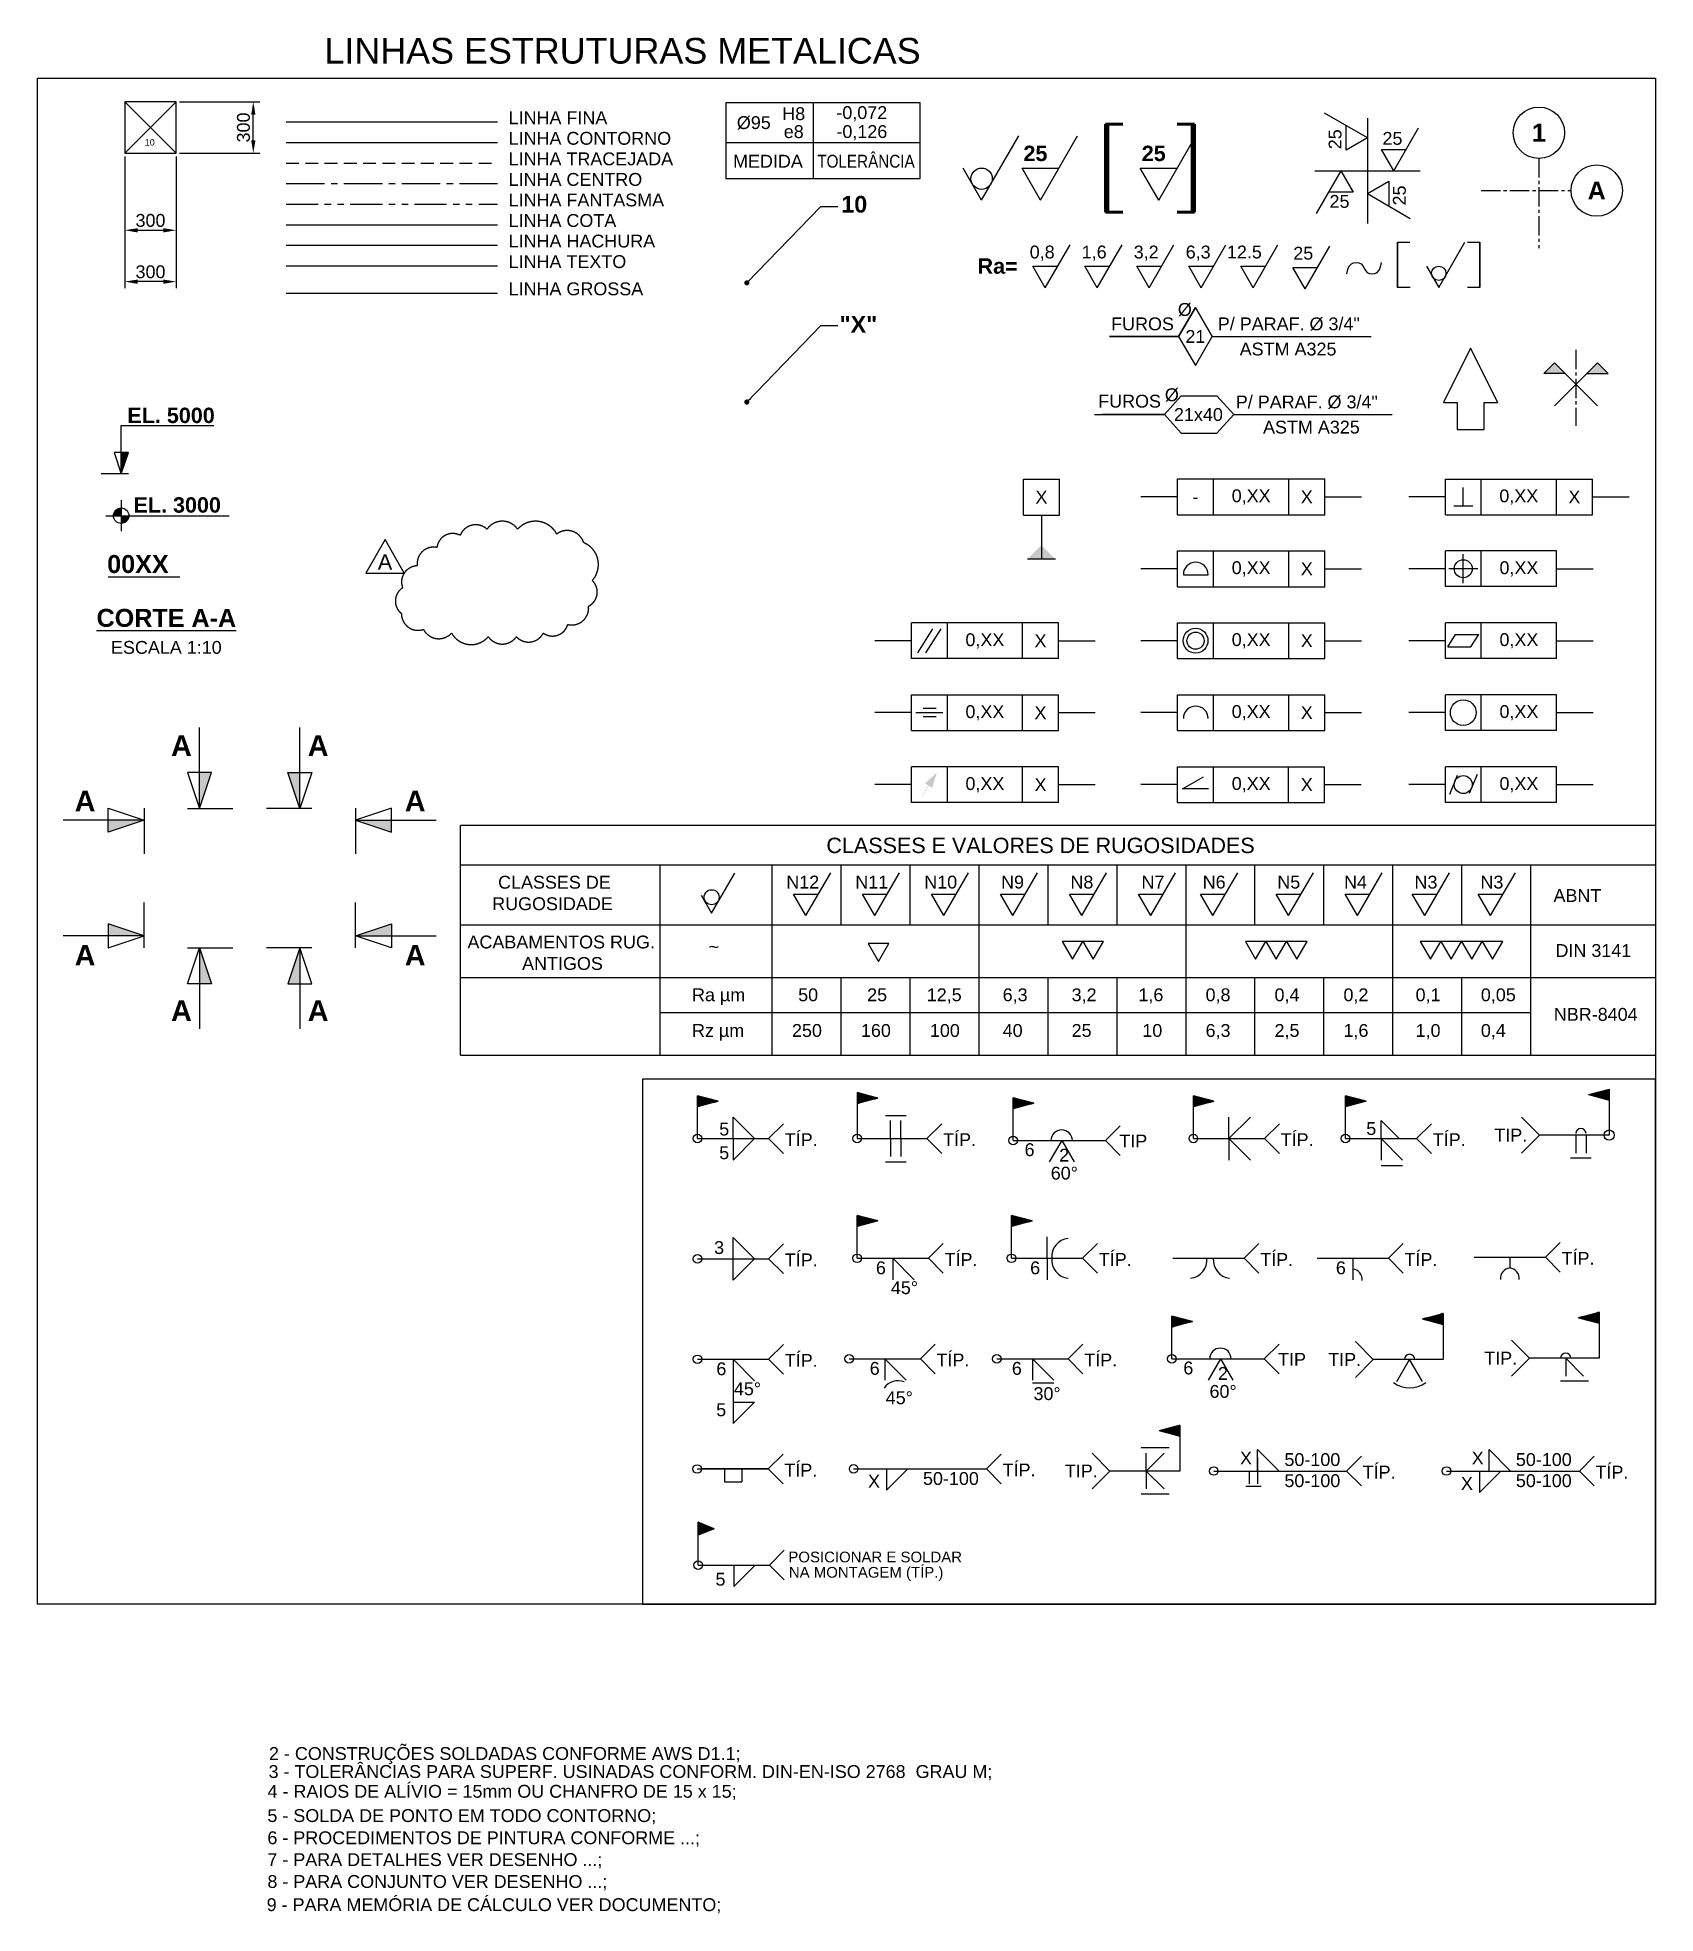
# Model space of a CAD drawing. Header units: millimetres. Extents: x -16232 to 52632, y -3739 to 20678.
# Drawn here: x 25956 to 35403, y 7105 to 18058 of the extents above; entities that cross this region are included whole.
import ezdxf
from ezdxf.enums import TextEntityAlignment as Align

# ---------------------------------------------------------------- set-up
doc = ezdxf.new("R2010")
doc.units = ezdxf.units.MM
doc.header["$LTSCALE"] = 300
doc.header["$MEASUREMENT"] = 0
for name, pattern in [('CENTER', [2, 1.25, -0.25, 0.25, -0.25]), ('CENTER2', [1.125, 0.75, -0.125, 0.125, -0.125]), ('HIDDEN', [0.375, 0.25, -0.125]), ('PHANTOM2', [1.25, 0.625, -0.125, 0.125, -0.125, 0.125, -0.125])]:
    doc.linetypes.add(name, pattern=pattern)
for name, color, linetype in [('EM-PJ-CENTRO', 10, 'CENTER2'), ('EM-PJ-CHEIA', 5, 'Continuous'), ('EM-PJ-CONTORNO', 3, 'Continuous'), ('EM-PJ-COTA', 7, 'Continuous'), ('EM-PJ-FANTASMA', 8, 'PHANTOM2'), ('EM-PJ-FINA', 1, 'Continuous'), ('EM-PJ-HACHURA', 8, 'Continuous'), ('EM-PJ-TEXTO', 7, 'Continuous'), ('EM-PJ-TRACEJADA', 1, 'HIDDEN'), ('EPC02', 2, 'Continuous'), ('FSI 03', 3, 'Continuous'), ('MARCAS REVISÃO', 6, 'CENTER'), ('ME-PJ-CONTORNO', 3, 'Continuous'), ('PD-GR-formato', 7, 'Continuous')]:
    doc.layers.add(name, color=color, linetype=linetype)
doc.styles.add('PADRAO ANGLO', font='arial.ttf')
doc.styles.add('PADRAO ANGLO NEG', font='arialbd.ttf')
doc.styles.add('SIMPLEX', font='SIMPLEX')
doc.dimstyles.new('COTAS-ANGLO-PADRÃO', dxfattribs={"dimscale": 30, "dimtxt": 2.5, "dimasz": 2.5, "dimexe": 1.25, "dimexo": 0.625, "dimtad": 1, "dimtxsty": 'PADRAO ANGLO', "dimcen": 2.5, "dimclrd": 256, "dimclre": 256, "dimclrt": 256, "dimadec": 0, "dimazin": 0, "dimtfac": 1, "dimtmove": 0, "dimatfit": 0, "dimfxl": 1, "dimarcsym": 0})

msp = doc.modelspace()

# ---------------------------------------------------------------- texts
at = {"style": 'PADRAO ANGLO'}
for s, p in [('LINHA FINA', (28707.039, 17552.229)), ('LINHA CONTORNO', (28707.039, 17432.229)), ('LINHA TRACEJADA', (28707.039, 17312.229)), ('LINHA CENTRO', (28707.039, 17192.229)), ('LINHA FANTASMA', (28707.039, 17072.229)), ('LINHA COTA', (28707.039, 16952.229)), ('LINHA HACHURA', (28707.039, 16832.229)), ('LINHA TEXTO', (28707.039, 16712.229)), ('LINHA GROSSA', (28707.039, 16553.255))]:
    msp.add_text(s, height=75, dxfattribs=at).set_placement(p)
at = {"layer": 'EM-PJ-COTA', "style": 'PADRAO ANGLO'}
for s, p in [('H8', (30371.757, 17613.664)), ('-0,072', (30769.202, 17613.427)), ('%%C95', (30138.652, 17561.433)), ('e8', (30371.757, 17508.664)), ('-0,126', (30769.525, 17502.701)), ('MEDIDA', (30221.208, 17336.05)), ('X', (31818.004, 15374.594)), ('-', (32718.029, 15376.171)), ('0,XX', (33042.664, 15376.171)), ('X', (33367.352, 15376.171)), ('0,XX', (34605.244, 15375.62)), ('X', (34929.932, 15375.62)), ('0,XX', (33042.664, 14956.171)), ('X', (33367.352, 14956.171)), ('0,XX', (34606.102, 14956.171)), ('0,XX', (31487.95, 14535.62)), ('X', (31812.638, 14535.62)), ('0,XX', (33042.664, 14536.171)), ('X', (33367.352, 14536.171)), ('0,XX', (34606.102, 14536.171)), ('0,XX', (31487.95, 14115.62)), ('X', (31812.638, 14115.62)), ('0,XX', (33042.664, 14116.171)), ('X', (33367.352, 14116.171)), ('0,XX', (34606.102, 14116.171)), ('0,XX', (31487.95, 13695.62)), ('X', (31812.638, 13695.62)), ('0,XX', (33042.664, 13696.171)), ('X', (33367.352, 13696.171)), ('0,XX', (34606.102, 13696.171))]:
    msp.add_text(s, height=75, dxfattribs=at).set_placement(p, align=Align.MIDDLE)
for p in [(33569.891, 17405.709), (33945.529, 17077.799)]:
    msp.add_text('25', height=75, rotation=90, dxfattribs=at).set_placement(p)
for s, height, p in [('25', 75, (33809.198, 17431.848)), ('25', 75, (33500.246, 17063.839)), ('0,8', 75, (31749.713, 16768.341)), ('1,6', 75, (32053.289, 16768.341)), ('3,2', 75, (32356.865, 16768.341)), ('6,3', 75, (32660.44, 16768.341)), ('12.5', 75, (32901.09, 16768.341)), ('25', 75, (33288.663, 16761.07)), ('CLASSES E VALORES DE RUGOSIDADES', 90, (30562.302, 13296.075)), ('CLASSES DE', 75, (28645.514, 13088.457)), ('N12', 75, (30328.524, 13089.378)), ('N11', 75, (30731.134, 13089.378)), ('N10', 75, (31133.744, 13089.378)), ('N9', 75, (31582.337, 13089.378)), ('N8', 75, (31987.432, 13089.378)), ('N7', 75, (32402.47, 13089.378)), ('N6', 75, (32759.627, 13089.378)), ('N5', 75, (33195.262, 13089.378)), ('N4', 75, (33584.905, 13089.378)), ('N3', 75, (33996.344, 13089.378)), ('N3', 75, (34381.475, 13089.378)), ('RUGOSIDADE', 75, (28611.161, 12962.975)), ('ABNT', 75, (34808.049, 13010.915)), ('ACABAMENTOS RUG.', 75, (28466.736, 12739.497)), ('~', 75, (29875.063, 12711.874)), ('DIN 3141', 75, (34819.586, 12689.791)), ('ANTIGOS', 75, (28785.782, 12614.015)), ('Ra µm', 75, (29777.884, 12431.246)), ('50', 75, (30397.642, 12431.246)), ('25', 75, (30800.327, 12431.246)), ('12,5', 75, (31148.538, 12431.246)), ('6,3', 75, (31591.79, 12431.246)), ('3,2', 75, (31994.4, 12431.246)), ('1,6', 75, (32384.373, 12431.246)), ('0,8', 75, (32776.447, 12431.246)), ('0,4', 75, (33179.058, 12431.246)), ('0,2', 75, (33581.668, 12431.246)), ('0,1', 75, (34002.705, 12431.246)), ('0,05', 75, (34383.756, 12431.246)), ('NBR-8404', 75, (34809.972, 12316.948)), ('Rz µm', 75, (29777.884, 12222.951)), ('250', 75, (30361.583, 12222.951)), ('160', 75, (30764.193, 12222.951)), ('100', 75, (31166.803, 12222.951)), ('40', 75, (31591.79, 12222.951)), ('25', 75, (31994.4, 12222.951)), ('10', 75, (32407.213, 12222.951)), ('6,3', 75, (32776.447, 12222.951)), ('2,5', 75, (33179.058, 12222.951)), ('1,6', 75, (33581.668, 12222.951)), ('1,0', 75, (34002.705, 12222.951)), ('0,4', 75, (34383.756, 12222.951)), ('5', 75, (33714.867, 11650.111))]:
    msp.add_text(s, height=height, dxfattribs=at).set_placement(p)
at = {"layer": 'EM-PJ-COTA', "style": 'PADRAO ANGLO', "width": 0.85}
msp.add_text('TOLERÂNCIA', height=75, dxfattribs=at).set_placement((30793.583, 17345.499), align=Align.MIDDLE)
at = {"layer": 'EM-PJ-COTA', "style": 'PADRAO ANGLO'}
for p in [(34558.651, 11649.472), (33588.514, 10339.701), (34499.634, 10347.105), (32050.97, 9688.138)]:
    msp.add_text('TIP.', height=75, dxfattribs=at).set_placement(p, align=Align.MIDDLE_CENTER)
at = {"layer": 'EM-PJ-TEXTO'}
for s, height, style, p in [('LINHAS ESTRUTURAS METALICAS', 150, 'PADRAO ANGLO', (29372.132, 17981.003)), ('1', 105, 'PADRAO ANGLO NEG', (34722.702, 17502.465)), ('A', 105, 'PADRAO ANGLO NEG', (35060.189, 17164.977)), ('10', 97.5, 'PADRAO ANGLO NEG', (30725.17, 17084.69)), ('"X"', 97.5, 'PADRAO ANGLO NEG', (30749.463, 16383.76)), ('21', 75, 'PADRAO ANGLO', (32716.932, 16312.732)), ('21x40', 75, 'PADRAO ANGLO', (32734.672, 15856.976)), ('00XX', 105, 'PADRAO ANGLO NEG', (26542.655, 14983.904)), ('%%uCORTE A-A', 105, 'PADRAO ANGLO NEG', (26708.536, 14669.676)), ('ESCALA 1:10', 75, 'PADRAO ANGLO', (26708.536, 14497.176)), ('A', 120, 'PADRAO ANGLO NEG', (26796.671, 13923.543)), ('A', 120, 'PADRAO ANGLO NEG', (27594.784, 13923.543)), ('A', 120, 'PADRAO ANGLO NEG', (26234.083, 13599.895)), ('A', 120, 'PADRAO ANGLO NEG', (28161.565, 13599.895)), ('A', 120, 'PADRAO ANGLO NEG', (26234.083, 12699.977)), ('A', 120, 'PADRAO ANGLO NEG', (28161.565, 12699.977)), ('A', 120, 'PADRAO ANGLO NEG', (26796.671, 12376.33)), ('A', 120, 'PADRAO ANGLO NEG', (27594.784, 12376.33))]:
    msp.add_text(s, height=height, dxfattribs=dict(at, style=style)).set_placement(p, align=Align.MIDDLE_CENTER)
for s, height, style, p in [('[ ]', 337.5, 'SIMPLEX', (32134.121, 17150.475)), ('25', 90, 'PADRAO ANGLO NEG', (31713.093, 17336.682)), ('25', 90, 'PADRAO ANGLO NEG', (32403.743, 17336.682)), ('Ra=', 90, 'PADRAO ANGLO NEG', (31445.147, 16678.933)), ('%%C', 75, 'PADRAO ANGLO', (32614.511, 16432.954)), ('FUROS', 75, 'PADRAO ANGLO', (32224.936, 16348.689)), ('P/ PARAF. %%c 3/4"', 75, 'PADRAO ANGLO', (32847.945, 16348.732)), ('ASTM A325', 75, 'PADRAO ANGLO', (32975.775, 16201.724)), ('%%C', 75, 'PADRAO ANGLO', (32538.763, 15934.887)), ('FUROS', 75, 'PADRAO ANGLO', (32149.319, 15897.504)), ('P/ PARAF. %%c 3/4"', 75, 'PADRAO ANGLO', (32953.073, 15892.976)), ('ASTM A325', 75, 'PADRAO ANGLO', (33112.078, 15745.967)), ('EL. 3000', 90, 'PADRAO ANGLO NEG', (26517, 15283.924)), ('2 - CONSTRUÇÕES SOLDADAS CONFORME AWS D1.1;', 75, 'PADRAO ANGLO', (27307.708, 8000.973)), ('9 - PARA MEMÓRIA DE CÁLCULO VER DOCUMENTO;', 75, 'PADRAO ANGLO', (27294.356, 7118.551))]:
    msp.add_text(s, height=height, dxfattribs=dict(at, style=style)).set_placement(p)
at = {"layer": 'EM-PJ-TEXTO', "style": 'PADRAO ANGLO NEG'}
msp.add_text('EL. 5000', height=90, dxfattribs=at).set_placement((26481, 15851.974), align=Align.MIDDLE_LEFT)
at = {"layer": 'EM-PJ-TEXTO', "style": 'PADRAO ANGLO'}
msp.add_text('A', height=90, dxfattribs=at).set_placement((27985.302, 14996.402), align=Align.MIDDLE)
at = {"layer": 'EM-PJ-TEXTO', "char_height": 75, "attachment_point": 1, "style": 'PADRAO ANGLO'}
for s, insert in [('3 - TOLERÂNCIAS PARA SUPERF. USINADAS CONFORM. DIN-EN-ISO 2768  GRAU M;', (27305.215, 7970.729)), ('5 - SOLDA DE PONTO EM TODO CONTORNO;', (27298.602, 7713.676)), ('6 - PROCEDIMENTOS DE PINTURA CONFORME ...;', (27298.602, 7584.22)), ('7 - PARA DETALHES VER DESENHO ...;', (27298.602, 7456.643)), ('8 - PARA CONJUNTO VER DESENHO ...;', (27298.602, 7328.748))]:
    msp.add_mtext(s, dxfattribs=dict(at, insert=insert))
at = {"layer": 'PD-GR-formato', "style": 'PADRAO ANGLO'}
for s, height, p in [('5', 75, (29936.8, 11647.205)), ('TÍP.', 75, (30319.633, 11585.091)), ('TÍP.', 75, (31243.926, 11585.091)), ('TIP', 75, (32272.845, 11577.517)), ('TÍP.', 75, (33214.913, 11585.091)), ('TÍP.', 75, (34103.193, 11585.091)), ('5', 75, (29936.8, 11508.989)), ('6', 75, (31719.696, 11526.935)), ('2', 75, (31921.946, 11495.036)), ('60%%D', 75, (31872.45, 11390.092)), ('3', 75, (29907.018, 10955.296)), ('TÍP.', 75, (30319.633, 10883.55)), ('TÍP.', 75, (31252.497, 10886.146)), ('TÍP.', 75, (32152.955, 10886.146)), ('TÍP.', 75, (33095.589, 10886.146)), ('TÍP.', 75, (33938.064, 10886.146)), ('TÍP.', 75, (34855.152, 10892.227)), ('6', 75, (30851.647, 10837.174)), ('6', 75, (31752.105, 10837.174)), ('6', 75, (33537.214, 10837.174)), ('45%%D', 75, (30939.075, 10721.123)), ('6', 75, (29919.983, 10247.495)), ('TÍP.', 75, (30319.633, 10296.466)), ('6', 75, (30815.412, 10250.091)), ('TÍP.', 75, (31205.285, 10299.063)), ('6', 75, (31645.332, 10250.091)), ('TÍP.', 75, (32068.136, 10299.063)), ('6', 75, (32646.698, 10252.315)), ('2', 75, (32848.949, 10220.416)), ('TIP', 75, (33199.848, 10302.898)), ('45%%D', 75, (30022.38, 10130.748)), ('60%%D', 75, (32799.452, 10115.472)), ('5', 75, (29918.912, 10008.261)), ('45%%D', 75, (30908.857, 10078.441)), ('30%%D', 75, (31771.708, 10102.329)), ('TÍP.', 75, (30317.237, 9656.026)), ('TÍP.', 75, (31591.437, 9656.818)), ('50-100', 75, (33236.839, 9717.415)), ('50-100', 75, (34588.213, 9717.415)), ('50-100', 75, (31126.506, 9606.948)), ('50-100', 75, (33236.839, 9594.291)), ('TÍP.', 75, (33693.855, 9644.162)), ('50-100', 75, (34588.213, 9594.291)), ('TÍP.', 75, (35053.144, 9644.162)), ('POSICIONAR E SOLDAR ', 62.5, (30340.573, 9154.843)), ('5', 75, (29914.916, 9018.885)), ('NA MONTAGEM (TÍP.)', 62.5, (30343.483, 9065.382))]:
    msp.add_text(s, height=height, dxfattribs=at).set_placement(p)
for p in [(33047.338, 9726.352), (34400.398, 9726.352), (30875.664, 9590.847), (34337.372, 9578.191)]:
    msp.add_text('X', height=75, dxfattribs=at).set_placement(p, align=Align.RIGHT)
at = {"layer": 'PD-GR-formato', "insert": (27299.361, 7855.418), "char_height": 75, "width": 2796.03411, "attachment_point": 1, "style": 'PADRAO ANGLO'}
msp.add_mtext('4 - RAIOS DE ALÍVIO = 15mm OU CHANFRO DE 15 x 15;', dxfattribs=at)

# ---------------------------------------------------------------- blocks, each defined once
blk = doc.blocks.new('*D13')
at = {"layer": 'Defpoints', "color": 0, "transparency": 16777216}
for p in [(26466, 17383), (26766, 17383), (26766, 16933)]:
    blk.add_point(p, dxfattribs=at)
at = {"layer": 'EM-PJ-COTA', "lineweight": -2, "transparency": 16777216}
for p, q in [((26466, 17364), (26466, 16895)), ((26766, 17364), (26766, 16895)), ((26541, 16933), (26691, 16933))]:
    blk.add_line(p, q, dxfattribs=at)
at = {"layer": 'EM-PJ-COTA', "transparency": 16777216}
for points in [[(26541, 16945), (26541, 16920), (26466, 16933)], [(26691, 16945), (26691, 16920), (26766, 16933)]]:
    blk.add_solid(points, dxfattribs=at)
at = {"layer": 'EM-PJ-COTA', "transparency": 16777216, "insert": (26616, 16990), "char_height": 75, "attachment_point": 5, "style": 'PADRAO ANGLO'}
blk.add_mtext('300', dxfattribs=at)
blk = doc.blocks.new('*D11')
at = {"layer": 'Defpoints', "color": 0, "transparency": 16777216}
for p in [(26766, 17683), (27216, 17683), (26766, 17383)]:
    blk.add_point(p, dxfattribs=at)
at = {"layer": 'EM-PJ-COTA', "lineweight": -2, "transparency": 16777216}
for p, q in [((26785, 17683), (27254, 17683)), ((27216, 17458), (27216, 17608)), ((26785, 17383), (27254, 17383))]:
    blk.add_line(p, q, dxfattribs=at)
at = {"layer": 'EM-PJ-COTA', "transparency": 16777216}
for points in [[(27204, 17608), (27229, 17608), (27216, 17683)], [(27204, 17458), (27229, 17458), (27216, 17383)]]:
    blk.add_solid(points, dxfattribs=at)
at = {"layer": 'EM-PJ-COTA', "transparency": 16777216, "insert": (27159, 17533), "char_height": 75, "attachment_point": 5, "rotation": 90, "style": 'PADRAO ANGLO'}
blk.add_mtext('300', dxfattribs=at)
blk = doc.blocks.new('A$C133A38BA')
at = {"layer": 'ME-PJ-CONTORNO'}
for p, q in [((0, 0), (20, 20)), ((20, 0), (0, 20))]:
    blk.add_line(p, q, dxfattribs=at)
blk.add_lwpolyline([(0, 0), (20, 0), (20, 20), (0, 20)], close=True, dxfattribs=at)
at = {"layer": 'EM-PJ-COTA', "insert": (9.68, 4.22), "char_height": 2.5, "attachment_point": 5, "style": 'PADRAO ANGLO'}
blk.add_mtext('10', dxfattribs=at)
blk = doc.blocks.new('*D12')
at = {"layer": 'Defpoints', "color": 0, "transparency": 16777216}
for p in [(26466, 16933), (26766, 16933), (26466, 16633)]:
    blk.add_point(p, dxfattribs=at)
at = {"layer": 'EM-PJ-COTA', "lineweight": -2, "transparency": 16777216}
for p, q in [((26466, 16914), (26466, 16595)), ((26766, 16914), (26766, 16595)), ((26691, 16633), (26541, 16633))]:
    blk.add_line(p, q, dxfattribs=at)
at = {"layer": 'EM-PJ-COTA', "transparency": 16777216}
for points in [[(26541, 16645), (26541, 16620), (26466, 16633)], [(26691, 16645), (26691, 16620), (26766, 16633)]]:
    blk.add_solid(points, dxfattribs=at)
at = {"layer": 'EM-PJ-COTA', "transparency": 16777216, "insert": (26616, 16690), "char_height": 75, "attachment_point": 5, "style": 'PADRAO ANGLO'}
blk.add_mtext('300', dxfattribs=at)
blk = doc.blocks.new('A$C7E4C7917')
at = {"layer": 'EM-PJ-COTA'}
blk.add_circle((-11.47, 4.17), 2.08, dxfattribs=at)
at = {"layer": 'EM-PJ-TEXTO'}
for q in [(-4.25, 12.5), (-15.08, 6.25)]:
    blk.add_line((-11.47, 0), q, dxfattribs=at)
blk = doc.blocks.new('034_0_01_SIMETRIA')
at = {"layer": 'EM-PJ-COTA', "linetype": 'Continuous'}
for p, q in [((-5.3, 5.3), (-8.84, 1.77)), ((-1.77, 1.77), (-8.84, 1.77)), ((8.84, -8.84), (-5.3, 5.3)), ((-5.3, -8.84), (8.84, 5.3)), ((5.3, 1.77), (12.37, 1.77)), ((8.84, 5.3), (12.37, 1.77))]:
    blk.add_line(p, q, dxfattribs=at)
blk = doc.blocks.new('A$C1C0A25BF')
at = {"layer": 'EM-PJ-CHEIA'}
blk.add_line((0, 8.83), (0, 0), dxfattribs=at)
blk.add_lwpolyline([(0, 6.5), (-7, 4.17), (-7, 8.83), (0, 6.5), (-15.75, 6.5)], dxfattribs=at)
blk.add_solid([(0, 6.5), (-7, 4.17), (-7, 6.5)], dxfattribs=at)
blk = doc.blocks.new('A$C484D1F28')
at = {"layer": 'EM-PJ-TEXTO'}
for p, q in [((0, 0), (4.81, 8.33)), ((0, 0), (-2.41, 4.17)), ((-2.41, 4.17), (2.41, 4.17))]:
    blk.add_line(p, q, dxfattribs=at)

# ---------------------------------------------------------------- dimensions: what is measured, and where the dimension line sits
at = {"layer": 'EM-PJ-COTA'}
dim = msp.add_linear_dim(base=(27216.432, 17682.666), p1=(26766.432, 17382.666), p2=(26766.432, 17682.666), angle=90, dimstyle='COTAS-ANGLO-PADRÃO', override={"dimscale": 30, "dimdec": 0}, dxfattribs=at)
dim.commit()
dim.dimension.update_dxf_attribs({"geometry": '*D11', "text_midpoint": (27159.363, 17532.666)})
dim = msp.add_linear_dim(base=(26766.432, 16932.666), p1=(26466.432, 17382.666), p2=(26766.432, 17382.666), dimstyle='COTAS-ANGLO-PADRÃO', override={"dimscale": 30, "dimdec": 0}, dxfattribs=at)
dim.commit()
dim.dimension.update_dxf_attribs({"geometry": '*D13', "text_midpoint": (26616.432, 16932.666), "dimtype": 160})
dim = msp.add_linear_dim(base=(26466.432, 16632.666), p1=(26766.432, 16932.666), p2=(26466.432, 16932.666), dimstyle='COTAS-ANGLO-PADRÃO', override={"dimscale": 30, "dimdec": 0}, dxfattribs=at)
dim.commit()
dim.dimension.update_dxf_attribs({"geometry": '*D12', "text_midpoint": (26616.432, 16689.734)})

# ---------------------------------------------------------------- hatches: boundary and pattern name
at = {"layer": 'EM-PJ-COTA'}
h = msp.add_hatch(color=256, dxfattribs=at)
h.paths.add_polyline_path([(35064.347, 16158.203), (35001.71, 16095.566), (35126.985, 16095.566)])
h.paths.add_polyline_path([(34813.797, 16158.203), (34751.16, 16095.566), (34876.435, 16095.566)])
h = msp.add_hatch(color=256, dxfattribs=at)
h.dxf.hatch_style = 1
h.paths.add_polyline_path([(26445, 15220.924, 0.414213562), (26490, 15265.924), (26445, 15265.924)])
h.paths.add_polyline_path([(26445, 15310.924, 0.414213562), (26400, 15265.924), (26445, 15265.924)])
at = {"layer": 'EM-PJ-COTA', "linetype": 'Continuous'}
h = msp.add_hatch(dxfattribs=at)
h.set_pattern_fill('ANSI31', color=256, scale=1.400007, angle=360, style=0)
h.set_pattern_definition([(135, (24512.89942, 5004.14928), (0.1237443054, 0.1237443054), [])])
h.paths.add_polyline_path([(29929.818, 11846.913), (29809.818, 11879.067), (29809.818, 11814.759)])
at = {"layer": 'EM-PJ-COTA'}
h = msp.add_hatch(dxfattribs=at)
h.set_pattern_fill('ANSI31', color=256, scale=1.400007, angle=360, style=0)
h.set_pattern_definition([(135, (25445.7633, 5022.63533), (0.1237443054, 0.1237443054), [])])
h.paths.add_polyline_path([(30862.682, 11865.399), (30742.682, 11897.553), (30742.682, 11833.245)])
at = {"layer": 'EM-PJ-COTA', "linetype": 'Continuous'}
h = msp.add_hatch(dxfattribs=at)
h.set_pattern_fill('ANSI31', color=256, scale=1.400007, angle=360, style=0)
h.set_pattern_definition([(135, (26356.05783, 4992.74093), (0.1237443054, 0.1237443054), [])])
h.paths.add_polyline_path([(31772.977, 11835.505), (31652.976, 11867.659), (31652.976, 11803.351)])
h = msp.add_hatch(dxfattribs=at)
h.set_pattern_fill('ANSI31', color=256, scale=1.400007, angle=360, style=0)
h.set_pattern_definition([(135, (27408.17877, 5004.14928), (0.1237443054, 0.1237443054), [])])
h.paths.add_polyline_path([(32825.098, 11846.913), (32705.097, 11879.067), (32705.097, 11814.759)])
h = msp.add_hatch(dxfattribs=at)
h.set_pattern_fill('ANSI31', color=256, scale=1.400007, angle=360, style=0)
h.set_pattern_definition([(135, (28296.45881, 5004.14928), (0.1237443054, 0.1237443054), [])])
h.paths.add_polyline_path([(33713.378, 11846.913), (33593.377, 11879.067), (33593.377, 11814.759)])
h = msp.add_hatch(dxfattribs=at)
h.set_pattern_fill('ANSI31', color=256, scale=1.400007, angle=360, style=0)
h.set_pattern_definition([(135, (25445.7633, 4305.20431), (0.1237443054, 0.1237443054), [])])
h.paths.add_polyline_path([(30862.682, 11147.968), (30742.682, 11180.122), (30742.682, 11115.814)])
h = msp.add_hatch(dxfattribs=at)
h.set_pattern_fill('ANSI31', color=256, scale=1.400007, angle=360, style=0)
h.set_pattern_definition([(135, (26346.22103, 4305.20431), (0.1237443054, 0.1237443054), [])])
h.paths.add_polyline_path([(31763.14, 11147.968), (31643.139, 11180.122), (31643.139, 11115.814)])
h = msp.add_hatch(dxfattribs=at)
h.set_pattern_fill('ANSI31', color=256, scale=1.400007, angle=360, style=0)
h.set_pattern_definition([(135, (27283.06025, 3718.12114), (0.1237443054, 0.1237443054), [])])
h.paths.add_polyline_path([(32699.979, 10560.885), (32579.979, 10593.039), (32579.979, 10528.731)])
at = {"layer": 'EM-PJ-COTA'}
h = msp.add_hatch(dxfattribs=at)
h.set_pattern_fill('ANSI31', color=256, scale=1.400007, angle=360, style=0)
h.set_pattern_definition([(135, (28866.0216, 3733.26902), (0.1237443054, 0.1237443054), [])])
h.paths.add_polyline_path([(34042.939, 10576.033), (34162.94, 10608.187), (34162.94, 10543.879)])
h = msp.add_hatch(dxfattribs=at)
h.set_pattern_fill('ANSI31', color=256, scale=1.400007, angle=360, style=0)
h.set_pattern_definition([(135, (29777.14191, 3740.67348), (0.1237443054, 0.1237443054), [])])
h.paths.add_polyline_path([(34954.06, 10583.437), (35074.06, 10615.591), (35074.06, 10551.283)])
h = msp.add_hatch(dxfattribs=at)
h.set_pattern_fill('ANSI31', color=256, scale=1.400007, angle=360, style=0)
h.set_pattern_definition([(135, (27328.47803, 3081.70576), (0.1237443054, 0.1237443054), [])])
h.paths.add_polyline_path([(32505.396, 9924.47), (32625.396, 9956.624), (32625.396, 9892.316)])
msp.add_hatch(color=256, dxfattribs=at).paths.add_polyline_path([(29814.247, 9388.964), (29814.247, 9313.964), (29907.997, 9351.464)])
at = {"layer": 'EM-PJ-TEXTO'}
msp.add_hatch(color=256, dxfattribs=at).paths.add_polyline_path([(31207.52, 13766.488), (31139.229, 13703.101), (31158.381, 13691.072), (31117.919, 13626.652), (31120.46, 13625.057), (31160.921, 13689.476), (31180.072, 13677.448)])

# ---------------------------------------------------------------- linework, layer by layer
for p, q in [((31818.004, 15269.936), (31818.004, 15012.561)), ((31899.763, 15012.561), (31736.245, 15012.561)), ((35403.424, 13456.667), (35403.424, 12117.216)), ((28426.539, 13227.063), (35403.424, 13227.063)), ((29591.128, 12117.216), (29591.128, 13227.063)), ((30246.598, 12117.216), (30246.598, 13227.063)), ((30649.208, 12878.103), (30649.208, 13227.063)), ((31051.818, 12878.103), (31051.818, 13227.063)), ((31454.428, 12117.216), (31454.428, 13227.063)), ((31857.038, 12878.103), (31857.038, 13227.063)), ((32259.648, 12878.103), (32259.648, 13227.063)), ((32662.258, 12878.103), (32662.258, 13227.063)), ((33064.868, 12878.103), (33064.868, 13227.063)), ((33467.478, 12878.103), (33467.478, 13227.063)), ((33870.088, 12878.103), (33870.088, 13227.063)), ((34272.698, 12878.103), (34272.698, 13227.063)), ((34675.308, 12878.103), (34675.308, 13227.063)), ((28426.539, 12878.103), (35403.424, 12878.103)), ((32662.258, 12117.216), (32662.258, 12878.103)), ((33870.088, 12117.216), (33870.088, 12878.103)), ((34675.308, 12117.216), (34675.308, 12878.103)), ((28426.539, 12569.852), (35403.424, 12569.852)), ((30649.208, 12117.216), (30649.208, 12569.852)), ((31051.818, 12117.216), (31051.818, 12569.852)), ((31857.038, 12117.216), (31857.038, 12569.852)), ((32259.648, 12117.216), (32259.648, 12569.852)), ((33064.868, 12117.216), (33064.868, 12569.852)), ((33467.478, 12117.216), (33467.478, 12569.852)), ((34272.698, 12117.216), (34272.698, 12569.852)), ((29591.128, 12365.393), (34675.308, 12365.393))]:
    msp.add_line(p, q)
msp.add_solid([(31736.245, 15012.561), (31818.004, 15094.32), (31899.763, 15012.561)])
at = {"layer": 'EM-PJ-CENTRO', "ltscale": 0.5}
for p, q in [((34722.702, 17352.465), (34722.702, 16827.49)), ((34385.214, 17164.977), (34910.189, 17164.977)), ((34939.072, 16234.235), (34939.072, 15790.357))]:
    msp.add_line(p, q, dxfattribs=at)
at = {"layer": 'EM-PJ-CENTRO'}
msp.add_line((27407.628, 17205.291), (28642.36, 17205.291), dxfattribs=at)
at = {"layer": 'EM-PJ-CHEIA'}
msp.add_line((27407.628, 16566.317), (28642.36, 16566.317), dxfattribs=at)
at = {"layer": 'EM-PJ-CONTORNO'}
for p, q in [((30484.574, 17678.897), (30484.574, 17233.969)), ((31108.316, 17678.897), (31108.316, 17233.969)), ((27407.628, 17445.291), (28642.36, 17445.291)), ((31108.316, 17443.969), (29974.574, 17443.969)), ((26368.767, 14909.375), (26787.392, 14909.375))]:
    msp.add_line(p, q, dxfattribs=at)
at = {"layer": 'EM-PJ-COTA'}
for p, q in [((29974.574, 17678.897), (29974.574, 17233.969)), ((29974.574, 17678.897), (31108.316, 17678.897)), ((31108.316, 17233.969), (29974.574, 17233.969)), ((30530.001, 17071.612), (30628.779, 17071.612)), ((27407.628, 16965.291), (28642.36, 16965.291)), ((34378.478, 16598.088), (34378.478, 16862.626)), ((34378.478, 16862.626), (34378.478, 16598.088)), ((30530.001, 16375.801), (30628.779, 16375.801)), ((32634.361, 15966.784), (32536.322, 15856.976)), ((32634.361, 15966.784), (32842.613, 15966.784)), ((32940.652, 15856.976), (32842.613, 15966.784)), ((32127.166, 15856.976), (32536.322, 15856.976)), ((32536.322, 15856.976), (32634.361, 15747.167)), ((32842.613, 15747.167), (32940.652, 15856.976)), ((32940.652, 15856.976), (33866.772, 15856.976)), ((32634.361, 15747.167), (32842.613, 15747.167)), ((26487, 15509.974), (26328, 15509.974)), ((26445, 15355.924), (26445, 15175.924)), ((26355, 15265.924), (27075, 15265.924)), ((29809.818, 11629.067), (29809.818, 11879.067)), ((29929.818, 11846.913), (29809.818, 11879.067)), ((29929.818, 11846.913), (29809.818, 11814.759)), ((30742.682, 11897.553), (30742.682, 11629.067)), ((30862.682, 11865.399), (30742.682, 11897.553)), ((30862.682, 11865.399), (30742.682, 11833.245)), ((31652.976, 11617.659), (31652.976, 11867.659)), ((31772.977, 11835.505), (31652.976, 11867.659)), ((31772.977, 11835.505), (31652.976, 11803.351)), ((32705.097, 11629.067), (32705.097, 11879.067)), ((32825.098, 11846.913), (32705.097, 11879.067)), ((32825.098, 11846.913), (32705.097, 11814.759)), ((33593.377, 11629.067), (33593.377, 11879.067)), ((33713.378, 11846.913), (33593.377, 11879.067)), ((33713.378, 11846.913), (33593.377, 11814.759)), ((35013.077, 11885.804), (35133.078, 11917.958)), ((35013.077, 11885.804), (35133.078, 11853.65)), ((35133.078, 11917.958), (35133.078, 11649.472)), ((30017.586, 11629.067), (30017.586, 11754.067)), ((30017.586, 11754.067), (30142.586, 11629.067)), ((30907.532, 11764.068), (31027.533, 11764.068)), ((30937.532, 11629.067), (30937.532, 11734.068)), ((30997.533, 11629.067), (30997.533, 11734.068)), ((32912.866, 11629.067), (32912.866, 11754.067)), ((33037.866, 11754.067), (32912.866, 11629.067)), ((33801.146, 11734.068), (33906.146, 11629.067)), ((33801.146, 11629.067), (33801.146, 11734.068)), ((34726.112, 11649.472), (34621.111, 11754.473)), ((29809.818, 11629.067), (30225.355, 11629.067)), ((30017.586, 11629.067), (30017.586, 11504.067)), ((30017.586, 11504.067), (30142.586, 11629.067)), ((30225.355, 11629.067), (30312.019, 11715.731)), ((30225.355, 11629.067), (30312.019, 11542.403)), ((30742.682, 11629.067), (31149.647, 11629.067)), ((30937.532, 11629.067), (30937.532, 11524.067)), ((30997.533, 11629.067), (30997.533, 11524.067)), ((31149.647, 11629.067), (31236.311, 11715.731)), ((31149.647, 11629.067), (31236.311, 11542.403)), ((31652.976, 11617.659), (32191.795, 11617.659)), ((31936.306, 11617.659), (31864.137, 11492.659)), ((31936.306, 11617.659), (32008.475, 11492.659)), ((32191.795, 11617.659), (32278.46, 11704.323)), ((32191.795, 11617.659), (32278.46, 11530.995)), ((32705.097, 11629.067), (33120.634, 11629.067)), ((32912.866, 11629.067), (32912.866, 11504.067)), ((33037.866, 11504.067), (32912.866, 11629.067)), ((33120.634, 11629.067), (33207.298, 11715.731)), ((33120.634, 11629.067), (33207.298, 11542.403)), ((33593.377, 11629.067), (34008.914, 11629.067)), ((33801.146, 11629.067), (33801.146, 11504.067)), ((33926.146, 11504.067), (33801.146, 11629.067)), ((34008.914, 11629.067), (34095.578, 11715.731)), ((34008.914, 11629.067), (34095.578, 11542.403)), ((34726.112, 11649.472), (34621.111, 11544.471)), ((35133.078, 11649.472), (34726.112, 11649.472)), ((34938.077, 11649.472), (34938.077, 11544.471)), ((34998.077, 11649.472), (34998.077, 11544.471)), ((35028.077, 11514.471), (34908.076, 11514.471)), ((30907.532, 11494.067), (31027.533, 11494.067)), ((33801.146, 11471.493), (33926.146, 11471.493)), ((30742.682, 10930.122), (30742.682, 11180.122)), ((30862.682, 11147.968), (30742.682, 11180.122)), ((31643.139, 10930.122), (31643.139, 11180.122)), ((31763.14, 11147.968), (31643.139, 11180.122)), ((30862.682, 11147.968), (30742.682, 11115.814)), ((31763.14, 11147.968), (31643.139, 11115.814)), ((30017.586, 10802.526), (30017.586, 11052.526)), ((30017.586, 11052.526), (30142.586, 10927.526)), ((30225.355, 10927.526), (30312.019, 11014.19)), ((31158.219, 10930.122), (31244.883, 11016.786)), ((31850.908, 10930.122), (31850.908, 11055.122)), ((32058.677, 10930.122), (32145.341, 11016.786)), ((33001.31, 10930.122), (33087.974, 11016.786)), ((33843.786, 10930.122), (33930.45, 11016.786)), ((34760.874, 10936.203), (34847.538, 11022.867)), ((29809.818, 10927.526), (30225.355, 10927.526)), ((30017.586, 10802.526), (30142.586, 10927.526)), ((30225.355, 10927.526), (30312.019, 10840.862)), ((30742.682, 10930.122), (31158.219, 10930.122)), ((30950.45, 10930.122), (30950.45, 10805.122)), ((31075.45, 10805.122), (30950.45, 10930.122)), ((31158.219, 10930.122), (31244.883, 10843.458)), ((31643.139, 10930.122), (32058.677, 10930.122)), ((31850.908, 10930.122), (31850.908, 10805.122)), ((32058.677, 10930.122), (32145.341, 10843.458)), ((32585.773, 10930.122), (33001.31, 10930.122)), ((33001.31, 10930.122), (33087.974, 10843.458)), ((33428.249, 10930.122), (33843.786, 10930.122)), ((33636.017, 10930.122), (33636.017, 10805.122)), ((33843.786, 10930.122), (33930.45, 10843.458)), ((34345.336, 10936.203), (34760.874, 10936.203)), ((34553.105, 10936.203), (34553.105, 10873.703)), ((34760.874, 10936.203), (34847.538, 10849.539)), ((32579.979, 10343.039), (32579.979, 10593.039)), ((32699.979, 10560.885), (32579.979, 10593.039)), ((32699.979, 10560.885), (32579.979, 10528.731)), ((34042.939, 10576.033), (34162.94, 10608.187)), ((34042.939, 10576.033), (34162.94, 10543.879)), ((34162.94, 10608.187), (34162.94, 10339.701)), ((34954.06, 10583.437), (35074.06, 10615.591)), ((34954.06, 10583.437), (35074.06, 10551.283)), ((35074.06, 10615.591), (35074.06, 10347.105)), ((30225.355, 10340.442), (30312.019, 10427.107)), ((31111.007, 10343.039), (31197.671, 10429.703)), ((31973.858, 10343.039), (32060.522, 10429.703)), ((33118.798, 10343.039), (33205.462, 10429.703)), ((33755.974, 10339.701), (33650.974, 10444.701)), ((34667.095, 10347.105), (34562.094, 10452.106)), ((29809.818, 10340.442), (30225.355, 10340.442)), ((30017.586, 10340.442), (30017.586, 9965.442)), ((30142.586, 10215.442), (30017.586, 10340.442)), ((30225.355, 10340.442), (30312.019, 10253.778)), ((30695.469, 10343.039), (31111.007, 10343.039)), ((30903.238, 10343.039), (30903.238, 10218.039)), ((31028.238, 10218.039), (30903.238, 10343.039)), ((31111.007, 10343.039), (31197.671, 10256.375)), ((31558.321, 10343.039), (31973.858, 10343.039)), ((31766.089, 10343.039), (31766.089, 10218.039)), ((31891.089, 10218.039), (31766.089, 10343.039)), ((31973.858, 10343.039), (32060.522, 10256.375)), ((32579.979, 10343.039), (33118.798, 10343.039)), ((32863.308, 10343.039), (32791.14, 10218.039)), ((32863.308, 10343.039), (32935.477, 10218.039)), ((33118.798, 10343.039), (33205.462, 10256.375)), ((33755.974, 10339.701), (33650.974, 10234.7)), ((34162.94, 10339.701), (33755.974, 10339.701)), ((33893.692, 10211.102), (33967.939, 10339.701)), ((34042.185, 10211.102), (33967.939, 10339.701)), ((34667.095, 10347.105), (34562.094, 10242.105)), ((35074.06, 10347.105), (34667.095, 10347.105)), ((34984.06, 10242.105), (34879.059, 10347.105)), ((34879.059, 10347.105), (34879.059, 10242.105)), ((31766.089, 10202.905), (31891.089, 10202.905)), ((35011.784, 10212.105), (34849.059, 10212.105)), ((30017.586, 9965.442), (30142.586, 10090.442)), ((30017.586, 10090.442), (30142.586, 10090.442)), ((32505.396, 9924.47), (32625.396, 9956.624)), ((32505.396, 9924.47), (32625.396, 9892.316)), ((32625.396, 9956.624), (32625.396, 9688.138)), ((30222.959, 9700.002), (30309.623, 9786.666)), ((31497.158, 9700.794), (31583.822, 9787.458)), ((32218.431, 9688.138), (32113.43, 9793.138)), ((32563.12, 9823.138), (32400.395, 9823.138)), ((32535.396, 9793.138), (32430.395, 9688.138)), ((32430.395, 9688.138), (32430.395, 9793.138)), ((33080.371, 9688.138), (33080.371, 9813.138)), ((33080.371, 9813.138), (33205.371, 9688.138)), ((33080.371, 9766.888), (33080.371, 9613.138)), ((33599.577, 9688.138), (33686.241, 9774.802)), ((34432.563, 9688.138), (34432.563, 9813.138)), ((34432.563, 9813.138), (34557.563, 9688.138)), ((34958.866, 9688.138), (35045.53, 9774.802)), ((29807.421, 9700.002), (30222.959, 9700.002)), ((30222.959, 9700.002), (29831.472, 9700.002)), ((29967.855, 9700.002), (29967.855, 9625.002)), ((30067.855, 9700.002), (30067.855, 9625.002)), ((30222.959, 9700.002), (30309.623, 9613.338)), ((30721.631, 9700.794), (31497.158, 9700.794)), ((30913.923, 9700.794), (30913.923, 9575.794)), ((30913.923, 9575.794), (31038.923, 9700.794)), ((31497.158, 9700.794), (31583.822, 9614.13)), ((32218.431, 9688.138), (32113.43, 9583.137)), ((32625.396, 9688.138), (32218.431, 9688.138)), ((32535.396, 9583.137), (32430.395, 9688.138)), ((32430.395, 9688.138), (32430.395, 9583.137)), ((32824.049, 9688.138), (33599.577, 9688.138)), ((33030.371, 9688.138), (33030.371, 9613.138)), ((33599.577, 9688.138), (33686.241, 9601.474)), ((34183.339, 9688.138), (34958.866, 9688.138)), ((34375.631, 9688.138), (34375.631, 9563.138)), ((34375.631, 9563.138), (34500.631, 9688.138)), ((34958.866, 9688.138), (35045.53, 9601.474)), ((29967.855, 9625.002), (30067.855, 9625.002)), ((32563.12, 9553.137), (32400.395, 9553.137)), ((33011.503, 9600.638), (33101.129, 9600.638)), ((29907.997, 9351.464), (29814.247, 9388.964)), ((29814.247, 9138.964), (29814.247, 9388.964)), ((29907.997, 9351.464), (29814.247, 9313.964)), ((30229.785, 9138.964), (30316.449, 9225.628)), ((29814.247, 9138.964), (30229.785, 9138.964)), ((30022.016, 9138.964), (30022.016, 9013.964)), ((30022.016, 9013.964), (30147.016, 9138.964)), ((30229.785, 9138.964), (30316.449, 9052.3))]:
    msp.add_line(p, q, dxfattribs=at)
for points in [[(33971.02, 16598.088), (33897.324, 16598.088), (33897.324, 16862.626), (33897.324, 16598.088), (33897.324, 16862.626), (33969.498, 16862.626)], [(34065.839, 16723.086), (34138.012, 16598.078), (34290.745, 16862.62)], [(34306.3, 16862.617), (34378.478, 16862.626), (34378.478, 16598.088), (34305.506, 16598.088)], [(32814.971, 16312.732), (32716.932, 16482.541), (32618.893, 16312.732), (32215.152, 16312.732), (32618.893, 16312.732), (32716.932, 16142.924), (32814.971, 16312.732), (33742.645, 16312.732)], [(26445, 15509.974), (26487, 15635.974), (26403, 15635.974), (26445, 15509.974), (26445, 15793.474), (26985, 15793.474)]]:
    msp.add_lwpolyline(points, dxfattribs=at)
for points in [[(33601.527, 16677.956), (33609.947, 16711.637, -0.731217853), (33702.569, 16711.637, 0.731217853), (33795.191, 16711.637), (33803.612, 16745.318)], [(34608.271, 10805.885, 0.403740109), (34553.105, 10873.703, 0.403740109), (34497.939, 10805.885)]]:
    msp.add_lwpolyline(points, format="xyb", dxfattribs=at)
msp.add_lwpolyline([(34323.956, 16244.116), (34165.753, 15927.709), (34244.855, 15927.709), (34244.855, 15769.506), (34403.058, 15769.506), (34403.058, 15927.709), (34482.159, 15927.709)], close=True, dxfattribs=at)
for centre, radius in [((34722.702, 17502.465), 150), ((35060.189, 17164.977), 150), ((34138.012, 16681.417), 41.669), ((26445, 15265.924), 45), ((29809.818, 11629.067), 25), ((30742.682, 11629.067), 25), ((31652.976, 11617.659), 25), ((32705.097, 11629.067), 25), ((33593.377, 11629.067), 25), ((35133.078, 11649.472), 30), ((30742.682, 10930.122), 25), ((31643.139, 10930.122), 25), ((29809.818, 10927.526), 25), ((29809.818, 10340.442), 25), ((30695.469, 10343.039), 25), ((31558.321, 10343.039), 25), ((32579.979, 10343.039), 25), ((29807.421, 9700.002), 25), ((30721.631, 9700.794), 25), ((32824.049, 9688.138), 25), ((34183.339, 9688.138), 25), ((29814.247, 9138.964), 25)]:
    msp.add_circle(centre, radius, dxfattribs=at)
for centre, radius, start, end in [((31936.306, 11617.659), 62.5, 0, 180), ((34968.077, 11657.991), 30, 0, 180), ((31986.441, 10939.241), 107.954, 96.9018134, 184.8454365), ((31986.441, 10921.004), 107.954, 175.1545635, 263.0981866), ((32676.223, 10921.004), 107.954, 276.9018134, 4.8454365), ((32929.074, 10921.004), 107.954, 175.1545635, 263.0981866), ((33628.452, 10805.122), 62.956, 355.1545635, 83.0981866), ((32863.308, 10343.039), 62.5, 0, 180), ((33967.939, 10339.701), 30, 0, 180), ((34879.059, 10347.105), 30, 0, 180), ((30979.426, 10118.965), 96.693, 67.0109336, 146.1321882), ((33967.939, 10339.701), 165.001, 234.7840914, 305.2159086)]:
    msp.add_arc(centre, radius, start, end, dxfattribs=at)
for points in [[(26445, 15509.974), (26487, 15635.974), (26445, 15635.974)], [(35013.077, 11885.804), (35133.078, 11917.958), (35133.078, 11853.65)]]:
    msp.add_solid(points, dxfattribs=at)
at = {"layer": 'EM-PJ-FANTASMA'}
msp.add_line((27407.628, 17085.291), (28642.36, 17085.291), dxfattribs=at)
at = {"layer": 'EM-PJ-FINA'}
msp.add_line((27407.628, 17565.291), (28642.36, 17565.291), dxfattribs=at)
msp.add_lwpolyline([(27985.302, 15126.305), (27872.802, 14931.45), (28097.802, 14931.45), (27985.302, 15126.305)], dxfattribs=at)
at = {"layer": 'EM-PJ-HACHURA'}
msp.add_line((27407.628, 16845.291), (28642.36, 16845.291), dxfattribs=at)
at = {"layer": 'EM-PJ-TEXTO'}
for p, q in [((33721.787, 17472.398), (33471.787, 17616.736)), ((33596.787, 17400.23), (33596.787, 17544.567)), ((33721.787, 17588.096), (33721.787, 16971.777)), ((33875.867, 17279.936), (34020.205, 17529.936)), ((31813.097, 17108.814), (32029.603, 17483.814)), ((32503.747, 17108.814), (32720.253, 17483.814)), ((33721.787, 17472.398), (33596.787, 17400.23)), ((33803.698, 17404.936), (33948.036, 17404.936)), ((33875.867, 17279.936), (33803.698, 17404.936)), ((31704.844, 17296.314), (31921.35, 17296.314)), ((31813.097, 17108.814), (31704.844, 17296.314)), ((32395.494, 17296.314), (32612, 17296.314)), ((32503.747, 17108.814), (32395.494, 17296.314)), ((33413.627, 17279.936), (34029.947, 17279.936)), ((33566.245, 17279.936), (33421.907, 17029.936)), ((33566.245, 17279.936), (33638.414, 17154.936)), ((33721.787, 17146.8), (33846.787, 17218.969)), ((33846.787, 17218.969), (33846.787, 17074.631)), ((33638.414, 17154.936), (33494.076, 17154.936)), ((33721.787, 17146.8), (33971.787, 17002.463)), ((31840.594, 16597.421), (31984.932, 16847.421)), ((32144.17, 16597.421), (32288.508, 16847.421)), ((32447.746, 16597.421), (32592.083, 16847.421)), ((32751.321, 16597.421), (32895.659, 16847.421)), ((33054.897, 16597.421), (33199.234, 16847.421)), ((33358.472, 16590.15), (33502.81, 16840.15)), ((27407.628, 16725.291), (28642.36, 16725.291)), ((31840.594, 16597.421), (31768.426, 16722.421)), ((31768.426, 16722.421), (31912.763, 16722.421)), ((32144.17, 16597.421), (32072.001, 16722.421)), ((32072.001, 16722.421), (32216.339, 16722.421)), ((32447.746, 16597.421), (32375.577, 16722.421)), ((32375.577, 16722.421), (32519.914, 16722.421)), ((32751.321, 16597.421), (32679.152, 16722.421)), ((32679.152, 16722.421), (32823.49, 16722.421)), ((33054.897, 16597.421), (32982.728, 16722.421)), ((32982.728, 16722.421), (33127.066, 16722.421)), ((33358.472, 16590.15), (33286.304, 16715.15)), ((33286.304, 16715.15), (33430.641, 16715.15)), ((31713.004, 15479.253), (31923.004, 15479.253)), ((31713.004, 15269.936), (31713.004, 15479.253)), ((31923.004, 15269.936), (31923.004, 15479.253)), ((32613.081, 15480.83), (33472.352, 15480.83)), ((32613.081, 15271.513), (32613.081, 15480.83)), ((32822.976, 15271.513), (32822.976, 15480.83)), ((33262.352, 15271.513), (33262.352, 15480.83)), ((33472.352, 15271.513), (33472.352, 15480.83)), ((34176.519, 15272.064), (34176.519, 15480.279)), ((34176.519, 15480.279), (35034.932, 15480.279)), ((34386.414, 15272.064), (34386.414, 15480.279)), ((34824.932, 15272.064), (34824.932, 15480.279)), ((35034.932, 15272.064), (35034.932, 15480.279)), ((32613.081, 15376.171), (32399.134, 15376.171)), ((33472.352, 15376.171), (33686.299, 15376.171)), ((34176.519, 15376.171), (33962.572, 15376.171)), ((34281.467, 15321.469), (34281.467, 15430.874)), ((35034.932, 15376.171), (35248.879, 15376.171)), ((31713.004, 15269.936), (31923.004, 15269.936)), ((32613.081, 15271.513), (33472.352, 15271.513)), ((34176.519, 15272.064), (35034.932, 15272.064)), ((32613.081, 15060.83), (33472.352, 15060.83)), ((32613.081, 14851.513), (32613.081, 15060.83)), ((32822.976, 14851.513), (32822.976, 15060.83)), ((33262.352, 14851.513), (33262.352, 15060.83)), ((33472.352, 14851.513), (33472.352, 15060.83)), ((34825.79, 15060.279), (34176.519, 15060.279)), ((34176.519, 14852.064), (34176.519, 15060.279)), ((34281.011, 14872.203), (34281.011, 15040.649)), ((34386.414, 14852.064), (34386.414, 15060.279)), ((34825.79, 14852.064), (34825.79, 15060.279)), ((32613.081, 14956.171), (32399.134, 14956.171)), ((32646.702, 14921.701), (32791.588, 14921.701)), ((33472.352, 14956.171), (33686.299, 14956.171)), ((34176.519, 14956.171), (33962.572, 14956.171)), ((34365.234, 14956.426), (34196.788, 14956.426)), ((34825.79, 14956.171), (35039.737, 14956.171)), ((32613.081, 14851.513), (33472.352, 14851.513)), ((34825.79, 14852.064), (34176.519, 14852.064)), ((31917.638, 14640.279), (31059.225, 14640.279)), ((31059.225, 14432.064), (31059.225, 14640.279)), ((31096.424, 14465.854), (31184.754, 14606.488)), ((31143.59, 14465.854), (31231.92, 14606.488)), ((31269.12, 14432.064), (31269.12, 14640.279)), ((31707.638, 14432.064), (31707.638, 14640.279)), ((31917.638, 14432.064), (31917.638, 14640.279)), ((32613.081, 14640.83), (33472.352, 14640.83)), ((32613.081, 14431.513), (32613.081, 14640.83)), ((32822.976, 14431.513), (32822.976, 14640.83)), ((33262.352, 14431.513), (33262.352, 14640.83)), ((33472.352, 14431.513), (33472.352, 14640.83)), ((34825.79, 14640.279), (34176.519, 14640.279)), ((34176.519, 14432.064), (34176.519, 14640.279)), ((34191.648, 14500.84), (34236.724, 14572.606)), ((34236.724, 14572.606), (34371.285, 14572.606)), ((34326.21, 14500.84), (34371.285, 14572.606)), ((34386.414, 14432.064), (34386.414, 14640.279)), ((34825.79, 14432.064), (34825.79, 14640.279)), ((31059.225, 14536.171), (30845.277, 14536.171)), ((31917.638, 14536.171), (32131.585, 14536.171)), ((32613.081, 14536.171), (32399.134, 14536.171)), ((33472.352, 14536.171), (33686.299, 14536.171)), ((34176.519, 14536.171), (33962.572, 14536.171)), ((34191.648, 14500.84), (34326.21, 14500.84)), ((34825.79, 14536.171), (35039.737, 14536.171)), ((31917.638, 14432.064), (31059.225, 14432.064)), ((32613.081, 14431.513), (33472.352, 14431.513)), ((34825.79, 14432.064), (34176.519, 14432.064)), ((31059.225, 14012.064), (31059.225, 14220.279)), ((31059.225, 14220.279), (31917.638, 14220.279)), ((31202.928, 14139.897), (31128.42, 14139.897)), ((31269.12, 14012.064), (31269.12, 14220.279)), ((31707.638, 14012.064), (31707.638, 14220.279)), ((31917.638, 14012.064), (31917.638, 14220.279)), ((32613.081, 14011.513), (32613.081, 14220.83)), ((32613.081, 14220.83), (33472.352, 14220.83)), ((32822.976, 14011.513), (32822.976, 14220.83)), ((33262.352, 14011.513), (33262.352, 14220.83)), ((33472.352, 14011.513), (33472.352, 14220.83)), ((34825.79, 14220.279), (34176.519, 14220.279)), ((34176.519, 14012.064), (34176.519, 14220.279)), ((34386.414, 14012.064), (34386.414, 14220.279)), ((34825.79, 14012.064), (34825.79, 14220.279)), ((31059.225, 14116.171), (30845.277, 14116.171)), ((31243.165, 14115.897), (31085.368, 14115.897)), ((31204.065, 14091.897), (31128.42, 14091.897)), ((31917.638, 14116.171), (32131.585, 14116.171)), ((32613.081, 14116.171), (32399.134, 14116.171)), ((33472.352, 14116.171), (33686.299, 14116.171)), ((34176.519, 14116.171), (33962.572, 14116.171)), ((34825.79, 14116.171), (35039.737, 14116.171)), ((31059.225, 14012.064), (31917.638, 14012.064)), ((32613.081, 14011.513), (33472.352, 14011.513)), ((34825.79, 14012.064), (34176.519, 14012.064)), ((31059.225, 13696.171), (30845.277, 13696.171)), ((31917.638, 13800.279), (31059.225, 13800.279)), ((31059.225, 13592.064), (31059.225, 13800.279)), ((31269.12, 13592.064), (31269.12, 13800.279)), ((31707.638, 13592.064), (31707.638, 13800.279)), ((31917.638, 13592.064), (31917.638, 13800.279)), ((31917.638, 13696.171), (32131.585, 13696.171)), ((32613.081, 13696.171), (32399.134, 13696.171)), ((32613.081, 13800.279), (33471.494, 13800.279)), ((32613.081, 13592.064), (32613.081, 13800.279)), ((32642.191, 13670.429), (32765.173, 13741.433)), ((32822.976, 13592.064), (32822.976, 13800.279)), ((33261.494, 13592.064), (33261.494, 13800.279)), ((33471.494, 13592.064), (33471.494, 13800.279)), ((33471.494, 13696.171), (33685.441, 13696.171)), ((34176.519, 13696.171), (33962.572, 13696.171)), ((34825.79, 13800.279), (34176.519, 13800.279)), ((34176.519, 13592.064), (34176.519, 13800.279)), ((34246.05, 13748.926), (34200.045, 13638.543)), ((34362.043, 13754.296), (34316.043, 13643.926)), ((34386.414, 13592.064), (34386.414, 13800.279)), ((34825.79, 13592.064), (34825.79, 13800.279)), ((34825.79, 13696.171), (35039.737, 13696.171)), ((31917.638, 13592.064), (31059.225, 13592.064)), ((32613.081, 13592.064), (33471.494, 13592.064)), ((32794.447, 13670.429), (32642.191, 13670.429)), ((34825.79, 13592.064), (34176.519, 13592.064)), ((29892.43, 12945.866), (30026.932, 13178.83)), ((29832.202, 13050.183), (29892.43, 12945.866))]:
    msp.add_line(p, q, dxfattribs=at)
msp.add_lwpolyline([(34336.169, 15321.469), (34226.764, 15321.469)], dxfattribs=at)
for points in [[(30927.302, 12767.976), (30806.846, 12767.976), (30867.074, 12663.658)], [(32059.151, 12780.411), (31938.695, 12780.411), (31998.923, 12676.093)], [(32179.606, 12780.411), (32059.151, 12780.411), (32119.378, 12676.093)], [(33129.193, 12780.411), (33008.737, 12780.411), (33068.965, 12676.093)], [(33249.648, 12780.411), (33129.193, 12780.411), (33189.421, 12676.093)], [(33370.104, 12780.411), (33249.648, 12780.411), (33309.876, 12676.093)], [(34150.256, 12780.411), (34029.801, 12780.411), (34090.029, 12676.093)], [(34270.712, 12780.411), (34150.256, 12780.411), (34210.484, 12676.093)], [(34391.168, 12780.411), (34270.712, 12780.411), (34330.94, 12676.093)], [(34511.623, 12780.411), (34391.168, 12780.411), (34451.395, 12676.093)]]:
    msp.add_lwpolyline(points, close=True, dxfattribs=at)
for centre, radius in [((34281.011, 14956.426), 52.5), ((32718.029, 14536.171), 72.443), ((32718.029, 14536.171), 50.004), ((34281.011, 14116.426), 74.993), ((34281.011, 13696.426), 52.5), ((29892.43, 13038.615), 43.768)]:
    msp.add_circle(centre, radius, dxfattribs=at)
for centre in [(32719.145, 14921.701), (32719.145, 14081.701)]:
    msp.add_arc(centre, 72.443, 0, 180, dxfattribs=at)
at = {"layer": 'EM-PJ-TRACEJADA'}
msp.add_line((27407.628, 17325.291), (28642.36, 17325.291), dxfattribs=at)
at = {"layer": 'EPC02'}
for q in [(32634.361, 15966.784), (32175.431, 15856.976)]:
    msp.add_line((32536.322, 15856.976), q, dxfattribs=at)
msp.add_lwpolyline([(32215.152, 16312.732), (32618.893, 16312.732), (32716.932, 16482.541), (32814.971, 16312.732)], dxfattribs=at)
at = {"layer": 'FSI 03', "ltscale": 0.2}
for p, q in [((28426.539, 12117.216), (28426.539, 13456.667)), ((35403.424, 13456.667), (28426.539, 13456.667)), ((28426.539, 12117.216), (35403.424, 12117.216))]:
    msp.add_line(p, q, dxfattribs=at)
msp.add_lwpolyline([(29489.133, 8910), (35403.424, 8910), (35403.424, 11976.673), (29489.133, 11976.673)], close=True, dxfattribs=at)
at = {"layer": 'MARCAS REVISÃO'}
msp.add_lwpolyline([(29145.281, 15108.958, 0.52056705), (28988.175, 15158.912, 0.52056705), (28988.175, 15158.912, 0.52056705), (28759.658, 15187.456, 0.52056705), (28759.658, 15187.456, 0.52056705), (28581.129, 15187.456, 0.52056705), (28581.129, 15187.456, 0.52056705), (28424.024, 15151.775, 0.52056705), (28424.024, 15151.775, 0.52056705), (28288.341, 15080.413, 0.52056705), (28288.341, 15080.413, 0.52056705), (28174.083, 14973.371, 0.52056705), (28174.083, 14973.371, 0.52056705), (28088.389, 14844.919, 0.52056705), (28088.389, 14844.919, 0.52056705), (28081.248, 14695.059, 0.52056705), (28081.248, 14695.059, 0.52056705), (28209.789, 14602.289, 0.52056705), (28209.789, 14602.289, 0.52056705), (28374.035, 14580.88, 0.52056705), (28374.035, 14580.88, 0.52056705), (28588.27, 14559.471, 0.52056705), (28588.27, 14559.471, 0.52056705), (28752.517, 14559.471, 0.52056705), (28752.517, 14559.471, 0.52056705), (28909.623, 14580.88, 0.52056705), (28909.623, 14580.88, 0.52056705), (29052.446, 14630.833, 0.52056705), (29052.446, 14630.833, 0.52056705), (29173.846, 14737.876, 0.52056705), (29173.846, 14737.876, 0.52056705), (29195.269, 14887.736, 0.52056705), (29195.269, 14887.736, 0.52056705)], format="xyb", close=True, dxfattribs=at)
at = {"layer": 'ME-PJ-CONTORNO'}
msp.add_lwpolyline([(25956.373, 17820), (35403.424, 17820), (35403.424, 8910), (25956.373, 8910)], close=True, dxfattribs=at)

# ---------------------------------------------------------------- block references
at = {"yscale": 30, "zscale": 30}
for p, xscale, rotation in [((27097.737, 13557.109), -30, 90), ((27293.718, 13557.109), 30, 270), ((26579.066, 13007.23), -30, 180), ((27812.389, 13007.23), 30, 180), ((27097.737, 12742.764), 30, 90.00000000000001), ((27293.718, 12742.764), -30, 270)]:
    msp.add_blockref('A$C1C0A25BF', p, dxfattribs=dict(at, xscale=xscale, rotation=rotation))
for name, p, xscale in [('A$C1C0A25BF', (26579.066, 13292.643), 30), ('A$C1C0A25BF', (27812.389, 13292.643), -30), ('A$C484D1F28', (30443.201, 12930.946), 30), ('A$C484D1F28', (30845.812, 12930.946), 30), ('A$C484D1F28', (31248.422, 12930.946), 30), ('A$C484D1F28', (31651.032, 12930.946), 30), ('A$C484D1F28', (32053.642, 12930.946), 30), ('A$C484D1F28', (32456.252, 12930.946), 30), ('A$C484D1F28', (32819.597, 12930.946), 30), ('A$C484D1F28', (33261.472, 12930.946), 30), ('A$C484D1F28', (33664.082, 12930.946), 30), ('A$C484D1F28', (34055.739, 12930.946), 30), ('A$C484D1F28', (34440.869, 12930.946), 30)]:
    msp.add_blockref(name, p, dxfattribs=dict(at, xscale=xscale))
at = {"layer": 'EM-PJ-COTA'}
for name, p, xscale, yscale, zscale in [('A$C7E4C7917', (31813.097, 17108.814), 30, 30, 30), ('034_0_01_SIMETRIA', (34907.754, 16064.247), 17.71653543310094, 17.71653543310094, 17.71653543310094)]:
    msp.add_blockref(name, p, dxfattribs=dict(at, xscale=xscale, yscale=yscale, zscale=zscale))
at = {"layer": 'ME-PJ-CONTORNO', "xscale": 15, "yscale": 15, "zscale": 15}
msp.add_blockref('A$C133A38BA', (26466.432, 17382.666), dxfattribs=at)

msp.set_redraw_order([(e.dxf.handle, doc.entitydb.next_handle()) for e in msp.query("TEXT MTEXT ATTDEF DIMENSION ARC_DIMENSION")])  # texts and dimensions are drawn at this point

# ---------------------------------------------------------------- leaders
at = {"layer": 'EM-PJ-COTA'}
for points in [[(30098.061, 16625.704), (30530.001, 17071.612)], [(30098.061, 15929.892), (30530.001, 16375.801)]]:
    msp.add_leader(points, dimstyle='COTAS-ANGLO-PADRÃO', override={"dimasz": 1, "dimldrblk": 'Dot'}, dxfattribs=at)

doc.saveas('drawing.dxf')
